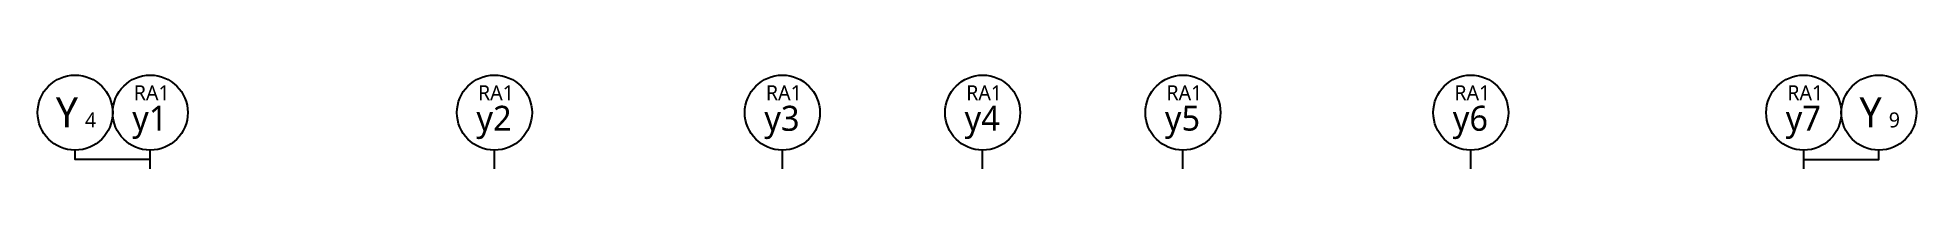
# Model space of a CAD drawing. Header units: millimetres. Extents: x 367092 to 767578, y 396038 to 811791.
# Drawn here: x 663592 to 738642, y 525025 to 528775 of the extents above; entities that cross this region are included whole.
import ezdxf
from ezdxf.enums import TextEntityAlignment as Align

# ---------------------------------------------------------------- set-up
doc = ezdxf.new("R2010")
doc.units = ezdxf.units.MM
doc.header["$LTSCALE"] = 100
doc.header["$MEASUREMENT"] = 0
doc.layers.get('0').update_dxf_attribs({"linetype": 'CONTINUOUS'})
doc.layers.add('SYM(AXIS)', color=7, linetype='CONTINUOUS')
doc.layers.add('TEXT(AXIS)', color=2, linetype='CONTINUOUS')
doc.styles.add('나눔바른고딕', font='NanumBarunGothic.ttf')

msp = doc.modelspace()

# ---------------------------------------------------------------- texts
at = {"layer": 'TEXT(AXIS)', "style": '나눔바른고딕'}
for p in [(668151.2, 528069.3), (681901.2, 528069.3), (693401.2, 528069.3), (701401.2, 528069.3), (709401.2, 528069.3), (720901.2, 528069.3), (734201.2, 528069.3)]:
    msp.add_text('RA1', height=600, dxfattribs=at).set_placement(p, align=Align.MIDDLE_CENTER)
for s, height, p in [('Y', 1200, (664762.7, 527284.7)), ('Y', 1200, (736812.7, 527284.7)), ('4', 600, (665710.8, 526984.8)), ('y1', 1000, (668075.1, 526887.3)), ('y2', 1000, (681825.1, 526887.3)), ('y3', 1000, (693325.1, 526887.3)), ('y4', 1000, (701325.1, 526887.3)), ('y5', 1000, (709325.1, 526887.3)), ('y6', 1000, (720825.1, 526887.3)), ('y7', 1000, (734125.1, 526887.3)), ('9', 600, (737760.8, 526984.8))]:
    msp.add_text(s, height=height, dxfattribs=at).set_placement(p, align=Align.MIDDLE)

# ---------------------------------------------------------------- blocks, each defined once
blk = doc.blocks.new('A$C2F20087E')
at = {"layer": 'SYM(AXIS)'}
blk.add_line((600, 0), (600, 300), dxfattribs=at)
blk.add_circle((600, 900), 600, dxfattribs=at)

# ---------------------------------------------------------------- linework, layer by layer
for points in [[(668091.8, 525024.8), (668091.8, 525399.8), (665091.8, 525399.8), (665091.8, 525774.8)], [(734141.8, 525024.8), (734141.8, 525399.8), (737141.8, 525399.8), (737141.8, 525774.8)]]:
    msp.add_lwpolyline(points)
at = {"layer": 'SYM(AXIS)'}
for centre in [(665091.8, 527274.8), (737141.8, 527274.8)]:
    msp.add_circle(centre, 1500, dxfattribs=at)

# ---------------------------------------------------------------- block references
at = {"xscale": 2.500000000000022, "yscale": 2.500000000000022, "zscale": 2.500000000000022}
for p in [(666591.8, 525024.8), (680341.8, 525024.8), (691841.8, 525024.8), (699841.8, 525024.8), (707841.8, 525024.8), (719341.8, 525024.8), (732641.8, 525024.8)]:
    msp.add_blockref('A$C2F20087E', p, dxfattribs=at)

msp.set_redraw_order([(e.dxf.handle, doc.entitydb.next_handle()) for e in msp.query("TEXT MTEXT ATTDEF DIMENSION ARC_DIMENSION")])  # texts and dimensions are drawn at this point

doc.saveas('drawing.dxf')
